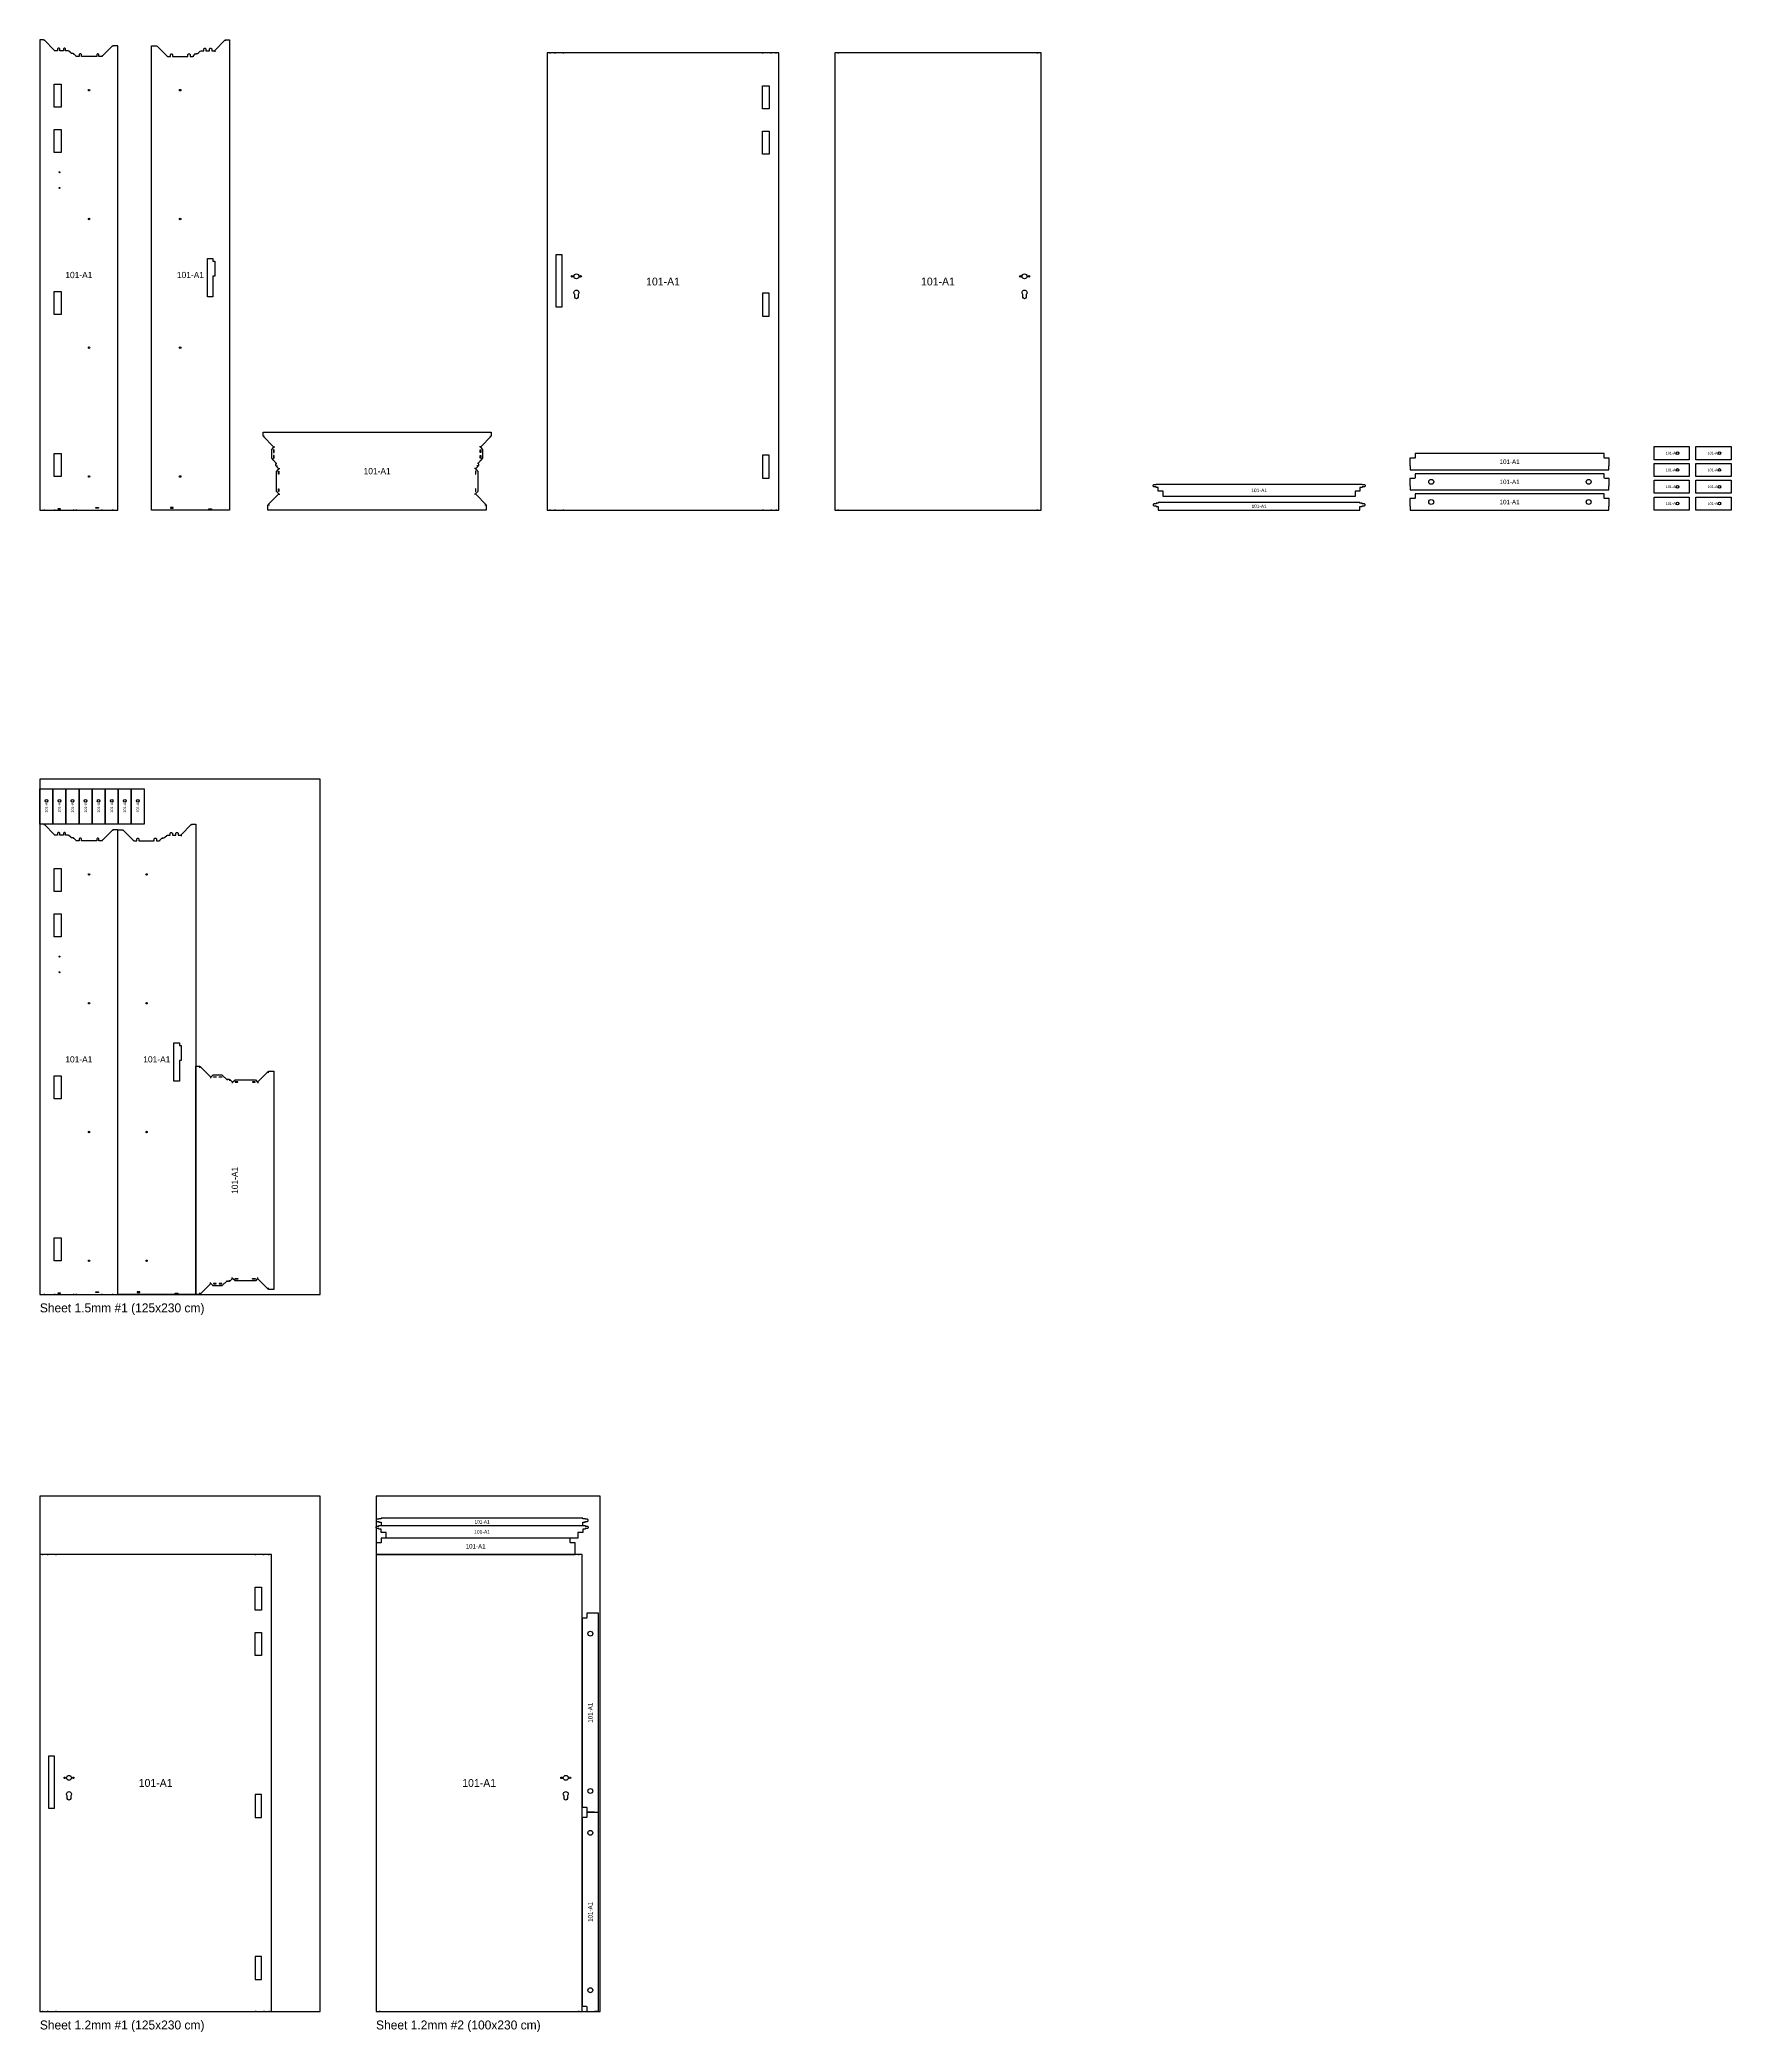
# Model space of a CAD drawing. Header units: metres. Extents: x 0 to 7546, y -6792 to 2098.
import ezdxf
from ezdxf.enums import TextEntityAlignment as Align

# ---------------------------------------------------------------- set-up
doc = ezdxf.new("R2010")
doc.units = ezdxf.units.M
for name, color, linetype in [('CUTOUTS', 3, 'Continuous'), ('HOLES', 4, 'Continuous'), ('NOTCHES', 6, 'Continuous'), ('OUTLINE', 7, 'Continuous'), ('PART_LABELS', 7, 'Continuous'), ('SHEETS_1_2', 3, 'Continuous'), ('SHEETS_1_5', 4, 'Continuous'), ('TEXT', 2, 'Continuous')]:
    doc.layers.add(name, color=color, linetype=linetype)

# ---------------------------------------------------------------- blocks, each defined once
blk = doc.blocks.new('B_A1_HINGE_POST')
at = {"layer": 'CUTOUTS'}
for points in [[(63.9, 1900), (94.4, 1900), (94.4, 1798), (63.9, 1798)], [(63.9, 1698), (94.4, 1698), (94.4, 1596), (63.9, 1596)], [(63.9, 975), (94.4, 975), (94.4, 873), (63.9, 873)], [(63.9, 252), (94.4, 252), (94.4, 150), (63.9, 150)], [(92.6, 6), (80.6, 6), (80.6, 4), (92.6, 4)], [(250.3, 11), (262.3, 11), (262.3, 9), (250.3, 9)]]:
    blk.add_lwpolyline(points, close=True, dxfattribs=at)
at = {"layer": 'HOLES'}
for centre, radius in [((219.7, 1874), 3.25), ((87.3, 1507.5), 2), ((87.3, 1437.5), 2), ((219.7, 1299.3), 3.25), ((219.7, 724.7), 3.25), ((219.7, 150), 3.25)]:
    blk.add_circle(centre, radius, dxfattribs=at)
at = {"layer": 'NOTCHES'}
for p, q in [((18.6, 2097.8), (18.6, 2094.8)), ((65.7, 2051.5), (65.7, 2048.5)), ((128.3, 2049.2), (128.3, 2048.2)), ((324.4, 2071.8), (324.4, 2068.8)), ((140, 2038.5), (140, 2037.5)), ((150.6, 2036.2), (150.6, 2033.2)), ((162.2, 2025.5), (162.2, 2022.5)), ((277.2, 2025.5), (277.2, 2022.5)), ((18.6, 3), (18.6, 0)), ((65.7, 3), (65.7, 0)), ((128.3, 1), (128.3, 0)), ((140, 1), (140, 0)), ((150.6, 3), (150.6, 0)), ((162.2, 3), (162.2, 0)), ((277.2, 3), (277.2, 0)), ((324.4, 3), (324.4, 0))]:
    blk.add_line(p, q, dxfattribs=at)
at = {"layer": 'OUTLINE'}
blk.add_lwpolyline([(160.7, 2027), (152.2, 2035.5), (149, 2037), (141.5, 2037), (138.4, 2040), (129.9, 2048.5), (126.8, 2050), (114.8, 2050), (114.8, 2059), (111.8, 2062), (107.8, 2062), (104.8, 2059), (104.8, 2050), (89.3, 2050), (89.3, 2059), (86.3, 2062), (82.3, 2062), (79.3, 2059), (79.3, 2050), (67.3, 2050), (64.1, 2053), (20.1, 2097), (17, 2098.5), (0, 2098.5), (0, 0), (347.9, 0), (347.9, 2072.5), (325.9, 2072.5), (322.8, 2071), (278.8, 2027), (275.7, 2024), (263.7, 2024), (263.7, 2033), (260.7, 2036), (256.7, 2036), (253.7, 2033), (253.7, 2024), (185.8, 2024), (185.8, 2033), (182.8, 2036), (178.8, 2036), (175.8, 2033), (175.8, 2024), (163.8, 2024)], close=True, dxfattribs=at)
at = {"layer": 'PART_LABELS'}
blk.add_text('101-A1', height=28, dxfattribs=at).set_placement((174, 1049.2), align=Align.MIDDLE_CENTER)
blk = doc.blocks.new('B_A1_LOCK_POST')
at = {"layer": 'CUTOUTS'}
for points in [[(274.5, 1044.5), (274.5, 952.2), (250, 952.2), (250, 1122.8), (274.5, 1122.8), (274.5, 1110.5), (282.8, 1110.5), (282.8, 1044.5)], [(97.6, 11), (85.6, 11), (85.6, 9), (97.6, 9)], [(255.3, 6), (267.3, 6), (267.3, 4), (255.3, 4)]]:
    blk.add_lwpolyline(points, close=True, dxfattribs=at)
at = {"layer": 'HOLES'}
for centre in [(128.2, 1874), (128.2, 1299.3), (128.2, 724.7), (128.2, 150)]:
    blk.add_circle(centre, 3.25, dxfattribs=at)
at = {"layer": 'NOTCHES'}
for p, q in [((23.6, 2071.8), (23.6, 2068.8)), ((219.6, 2049.2), (219.6, 2048.2)), ((282.2, 2051.5), (282.2, 2045.5)), ((329.4, 2097.8), (329.4, 2094.8)), ((70.7, 2025.5), (70.7, 2022.5)), ((185.7, 2025.5), (185.7, 2022.5)), ((197.3, 2036.2), (197.3, 2033.2)), ((208, 2038.5), (208, 2037.5)), ((23.6, 3), (23.6, 0)), ((70.7, 3), (70.7, 0)), ((185.7, 3), (185.7, 0)), ((197.3, 3), (197.3, 0)), ((208, 1), (208, 0)), ((219.6, 1), (219.6, 0)), ((282.2, 3), (282.2, 0)), ((329.4, 3), (329.4, 0))]:
    blk.add_line(p, q, dxfattribs=at)
at = {"layer": 'OUTLINE'}
blk.add_lwpolyline([(187.3, 2027), (195.8, 2035.5), (198.9, 2037), (206.4, 2037), (209.5, 2040), (218, 2048.5), (221.2, 2050), (233.2, 2050), (233.2, 2059), (236.2, 2062), (240.2, 2062), (243.2, 2059), (243.2, 2050), (258.7, 2050), (258.7, 2059), (261.7, 2062), (265.7, 2062), (268.7, 2059), (268.7, 2050), (280.7, 2050), (283.8, 2053), (327.8, 2097), (330.9, 2098.5), (347.9, 2098.5), (347.9, 0), (0, 0), (0, 2072.5), (22, 2072.5), (25.1, 2071), (69.1, 2027), (72.3, 2024), (84.3, 2024), (84.3, 2033), (87.3, 2036), (91.3, 2036), (94.3, 2033), (94.3, 2024), (162.1, 2024), (162.1, 2033), (165.1, 2036), (169.1, 2036), (172.1, 2033), (172.1, 2024), (184.1, 2024)], close=True, dxfattribs=at)
at = {"layer": 'PART_LABELS'}
blk.add_text('101-A1', height=28, dxfattribs=at).set_placement((174, 1049.2), align=Align.MIDDLE_CENTER)
blk = doc.blocks.new('B_A1_HEADER')
at = {"layer": 'NOTCHES'}
for p, q in [((0.8, 329.4), (6.8, 329.4)), ((47, 282.2), (53, 282.2)), ((971, 282.2), (965, 282.2)), ((1011.2, 329.4), (1017.2, 329.4)), ((49.2, 219.6), (51.2, 219.6)), ((58.2, 197.3), (64.2, 197.3)), ((60, 208), (62, 208)), ((69, 185.7), (75, 185.7)), ((949, 185.7), (943, 185.7)), ((959.7, 197.3), (953.7, 197.3)), ((958, 208), (956, 208)), ((968.7, 219.6), (966.7, 219.6)), ((22.8, 23.6), (28.8, 23.6)), ((69, 70.7), (75, 70.7)), ((949, 70.7), (943, 70.7)), ((989.2, 23.6), (995.2, 23.6))]:
    blk.add_line(p, q, dxfattribs=at)
for points in [[(48.8, 257.7), (48.8, 269.7), (46.8, 269.7), (46.8, 257.7)], [(969.2, 257.7), (969.2, 269.7), (971.2, 269.7), (971.2, 257.7)], [(48.8, 232.2), (48.8, 244.2), (46.8, 244.2), (46.8, 232.2)], [(969.2, 232.2), (969.2, 244.2), (971.2, 244.2), (971.2, 232.2)], [(68.8, 161.1), (68.8, 173.1), (70.8, 173.1), (70.8, 161.1)], [(68.8, 83.3), (68.8, 95.3), (70.8, 95.3), (70.8, 83.3)], [(949.2, 161.1), (949.2, 173.1), (947.2, 173.1), (947.2, 161.1)], [(949.2, 83.3), (949.2, 95.3), (947.2, 95.3), (947.2, 83.3)]]:
    blk.add_lwpolyline(points, close=True, dxfattribs=at)
at = {"layer": 'OUTLINE'}
blk.add_lwpolyline([(0, 347.9), (1018, 347.9), (1018, 330.9), (1016.5, 327.8), (972.5, 283.8), (969.5, 280.7), (979.5, 270.7), (979.5, 231.2), (969.5, 221.2), (968, 218), (959.5, 209.5), (960.5, 206.4), (960.5, 198.9), (959, 195.8), (950.5, 187.3), (947.5, 184.1), (957.5, 172.2), (957.5, 82.3), (947.5, 72.3), (950.5, 69.1), (994.5, 25.1), (996, 22), (996, 0), (22, 0), (22, 22), (23.5, 25.1), (67.5, 69.1), (70.5, 72.3), (60.5, 82.3), (60.5, 172.2), (70.5, 184.1), (67.5, 187.3), (59, 195.8), (57.5, 198.9), (57.5, 206.4), (58.5, 209.5), (50, 218), (48.5, 221.2), (38.5, 231.2), (38.5, 270.7), (48.5, 280.7), (45.5, 283.8), (1.5, 327.8), (0, 330.9)], close=True, dxfattribs=at)
at = {"layer": 'PART_LABELS'}
blk.add_text('101-A1', height=28, dxfattribs=at).set_placement((509, 174), align=Align.MIDDLE_CENTER)
blk = doc.blocks.new('B_A1_LEAF1')
at = {"layer": 'CUTOUTS'}
for points in [[(960.1, 1893), (989.6, 1893), (989.6, 1791), (960.1, 1791)], [(960.1, 1691), (989.6, 1691), (989.6, 1589), (960.1, 1589)], [(40.1, 1141.2), (64.6, 1141.2), (64.6, 905.8), (40.1, 905.8)], [(989.6, 968), (960.1, 968), (960.1, 866), (989.6, 866)], [(989.6, 245), (960.1, 245), (960.1, 143), (989.6, 143)]]:
    blk.add_lwpolyline(points, close=True, dxfattribs=at)
blk.add_lwpolyline([(137.5, 962.4), (137.5, 950.9, -1), (122.5, 950.9), (122.5, 962.4, -2.539565)], format="xyb", close=True, dxfattribs=at)
at = {"layer": 'HOLES'}
for centre, radius in [((111, 1043), 3.5), ((130, 1043), 11), ((149, 1043), 3.5)]:
    blk.add_circle(centre, radius, dxfattribs=at)
at = {"layer": 'NOTCHES'}
for p, q in [((11.7, 2040), (11.7, 2037)), ((33.7, 2040), (33.7, 2037)), ((71.3, 2040), (71.3, 2037)), ((961.9, 2037), (961.9, 2040)), ((999.4, 2037), (999.4, 2040)), ((1021.4, 2037), (1021.4, 2040)), ((11.7, 3), (11.7, 0)), ((33.7, 3), (33.7, 0)), ((71.3, 3), (71.3, 0)), ((961.9, 3), (961.9, 0)), ((999.4, 3), (999.4, 0)), ((1021.4, 3), (1021.4, 0))]:
    blk.add_line(p, q, dxfattribs=at)
at = {"layer": 'OUTLINE'}
blk.add_lwpolyline([(1033.1, 2040), (0, 2040), (0, 0), (1033.1, 0)], close=True, dxfattribs=at)
at = {"layer": 'PART_LABELS'}
blk.add_text('101-A1', height=35, dxfattribs=at).set_placement((516.6, 1020), align=Align.MIDDLE_CENTER)
blk = doc.blocks.new('B_A1_LEAF2')
at = {"layer": 'CUTOUTS'}
blk.add_lwpolyline([(853.9, 962.4), (853.9, 950.9, -1), (838.9, 950.9), (838.9, 962.4, -2.539565)], format="xyb", close=True, dxfattribs=at)
at = {"layer": 'HOLES'}
for centre, radius in [((827.4, 1043), 3.5), ((846.4, 1043), 11), ((865.4, 1043), 3.5)]:
    blk.add_circle(centre, radius, dxfattribs=at)
at = {"layer": 'NOTCHES'}
for p, q in [((16.7, 2037), (16.7, 2040)), ((903.3, 2040), (903.3, 2037)), ((16.7, 0), (16.7, 3)), ((903.3, 3), (903.3, 0))]:
    blk.add_line(p, q, dxfattribs=at)
at = {"layer": 'OUTLINE'}
blk.add_lwpolyline([(920, 2040), (0, 2040), (0, 0), (920, 0)], close=True, dxfattribs=at)
at = {"layer": 'PART_LABELS'}
blk.add_text('101-A1', height=35, dxfattribs=at).set_placement((460, 1020), align=Align.MIDDLE_CENTER)
blk = doc.blocks.new('B_A1_FRAME_SUPPORT_1')
at = {"layer": 'OUTLINE'}
blk.add_lwpolyline([(943, 28.6337), (933, 28.6337), (933, 31.1337), (923, 31.1337), (923, 34.1337), (23, 34.1337), (23, 31.1337), (13, 31.1337), (13, 28.6337), (3, 28.6337), (0, 25.6337), (0, 21.6337), (3, 18.6337), (13, 18.6337), (13, 16.1337), (23, 16.1337), (23, 0), (923, 0), (923, 16.1337), (933, 16.1337), (933, 18.6337), (943, 18.6337), (946, 21.6337), (946, 25.6337)], close=True, dxfattribs=at)
at = {"layer": 'PART_LABELS'}
blk.add_text('101-A1', height=15, dxfattribs=at).set_placement((473, 17.0668), align=Align.MIDDLE_CENTER)
blk = doc.blocks.new('B_A1_FRAME_SUPPORT_2')
at = {"layer": 'OUTLINE'}
blk.add_lwpolyline([(943, 43.6337), (933, 43.6337), (933, 41.1337), (923, 41.1337), (923, 25.1337), (901, 25.1337), (901, 0), (45, 0), (45, 25.1337), (23, 25.1337), (23, 41.1337), (13, 41.1337), (13, 43.6337), (3, 43.6337), (0, 46.6337), (0, 50.6337), (3, 53.6337), (13, 53.6337), (13, 56.1337), (933, 56.1337), (933, 53.6337), (943, 53.6337), (946, 50.6337), (946, 46.6337)], close=True, dxfattribs=at)
at = {"layer": 'PART_LABELS'}
blk.add_text('101-A1', height=16, dxfattribs=at).set_placement((473, 28.0668), align=Align.MIDDLE_CENTER)
blk = doc.blocks.new('B_A1_LEAF_UCHANNEL_H')
at = {"layer": 'HOLES'}
for centre in [(95, 36.0331), (797.2658, 36.0331)]:
    blk.add_circle(centre, 11, dxfattribs=at)
at = {"layer": 'OUTLINE'}
blk.add_lwpolyline([(889, 51.5331), (867.75, 51.5331), (865.75, 53.5331), (865.75, 72.0661), (23.25, 72.0661), (23.25, 53.5331), (21.25, 51.5331), (0, 51.5331), (0, 18.0331), (1.05, 18.0331), (1.05, 0), (887.95, 0), (887.95, 18.0331), (889, 18.0331)], close=True, dxfattribs=at)
at = {"layer": 'PART_LABELS'}
blk.add_text('101-A1', height=20, dxfattribs=at).set_placement((444.5, 36.03305), align=Align.MIDDLE_CENTER)
blk = doc.blocks.new('B_A1_LEAF_UCHANNEL_P')
at = {"layer": 'OUTLINE'}
blk.add_lwpolyline([(889, 51.5331), (867.75, 51.5331), (865.75, 53.5331), (865.75, 72.0661), (23.25, 72.0661), (23.25, 53.5331), (21.25, 51.5331), (0, 51.5331), (0, 18.0331), (1.05, 18.0331), (1.05, 0), (887.95, 0), (887.95, 18.0331), (889, 18.0331)], close=True, dxfattribs=at)
at = {"layer": 'PART_LABELS'}
blk.add_text('101-A1', height=20, dxfattribs=at).set_placement((444.5, 36.03305), align=Align.MIDDLE_CENTER)
blk = doc.blocks.new('B_A1_ANCHOR_SUPPORT')
at = {"layer": 'HOLES'}
blk.add_circle((104.5, 29.1), 6, dxfattribs=at)
at = {"layer": 'OUTLINE'}
blk.add_lwpolyline([(0, 0), (0, 58.3), (157, 58.3), (157, 0)], close=True, dxfattribs=at)
at = {"layer": 'PART_LABELS'}
blk.add_text('101-A1', height=12, dxfattribs=at).set_placement((78.5, 29.1), align=Align.MIDDLE_CENTER)

msp = doc.modelspace()

# ---------------------------------------------------------------- linework, layer by layer
at = {"layer": 'SHEETS_1_2'}
for points in [[(0, -6700), (1250, -6700), (1250, -4400), (0, -4400)], [(1500, -6700), (2500, -6700), (2500, -4400), (1500, -4400)]]:
    msp.add_lwpolyline(points, close=True, dxfattribs=at)
at = {"layer": 'SHEETS_1_5'}
msp.add_lwpolyline([(0, -3500), (1250, -3500), (1250, -1200), (0, -1200)], close=True, dxfattribs=at)

# ---------------------------------------------------------------- block references
for name, p in [('B_A1_HINGE_POST', (0, 0)), ('B_A1_LOCK_POST', (497.9, 0)), ('B_A1_LEAF1', (2263.9, 0)), ('B_A1_LEAF2', (3547, 0)), ('B_A1_HEADER', (995.9, 0)), ('B_A1_ANCHOR_SUPPORT', (7202, 225)), ('B_A1_ANCHOR_SUPPORT', (7389, 225)), ('B_A1_LEAF_UCHANNEL_P', (6113, 180)), ('B_A1_ANCHOR_SUPPORT', (7202, 150)), ('B_A1_ANCHOR_SUPPORT', (7389, 150)), ('B_A1_FRAME_SUPPORT_2', (4967, 60)), ('B_A1_LEAF_UCHANNEL_H', (6113, 90)), ('B_A1_ANCHOR_SUPPORT', (7202, 75)), ('B_A1_ANCHOR_SUPPORT', (7389, 75)), ('B_A1_FRAME_SUPPORT_1', (4967, 0)), ('B_A1_LEAF_UCHANNEL_H', (6113, 0)), ('B_A1_ANCHOR_SUPPORT', (7202, 0)), ('B_A1_ANCHOR_SUPPORT', (7389, 0)), ('B_A1_HINGE_POST', (0, -3500)), ('B_A1_LOCK_POST', (347.9, -3500)), ('B_A1_FRAME_SUPPORT_1', (1500, -4531.8)), ('B_A1_FRAME_SUPPORT_2', (1500, -4587.9)), ('B_A1_LEAF_UCHANNEL_P', (1500, -4660)), ('B_A1_LEAF1', (0, -6700)), ('B_A1_LEAF2', (1500, -6700))]:
    msp.add_blockref(name, p)
at = {"rotation": 90}
for name, p in [('B_A1_ANCHOR_SUPPORT', (58.3, -1401.5)), ('B_A1_ANCHOR_SUPPORT', (116.5, -1401.5)), ('B_A1_ANCHOR_SUPPORT', (174.8, -1401.5)), ('B_A1_ANCHOR_SUPPORT', (233.1, -1401.5)), ('B_A1_ANCHOR_SUPPORT', (291.3, -1401.5)), ('B_A1_ANCHOR_SUPPORT', (349.6, -1401.5)), ('B_A1_ANCHOR_SUPPORT', (407.9, -1401.5)), ('B_A1_ANCHOR_SUPPORT', (466.1, -1401.5)), ('B_A1_HEADER', (1043.8, -3500)), ('B_A1_LEAF_UCHANNEL_H', (2492.1, -5811)), ('B_A1_LEAF_UCHANNEL_H', (2492.1, -6700))]:
    msp.add_blockref(name, p, dxfattribs=at)

# ---------------------------------------------------------------- texts
at = {"layer": 'TEXT'}
for s, p in [('Sheet 1.5mm #1 (125x230 cm)', (0, -3580)), ('Sheet 1.2mm #1 (125x230 cm)', (0, -6780)), ('Sheet 1.2mm #2 (100x230 cm)', (1500, -6780))]:
    msp.add_text(s, height=40, dxfattribs=at).set_placement(p)

doc.saveas('drawing.dxf')
